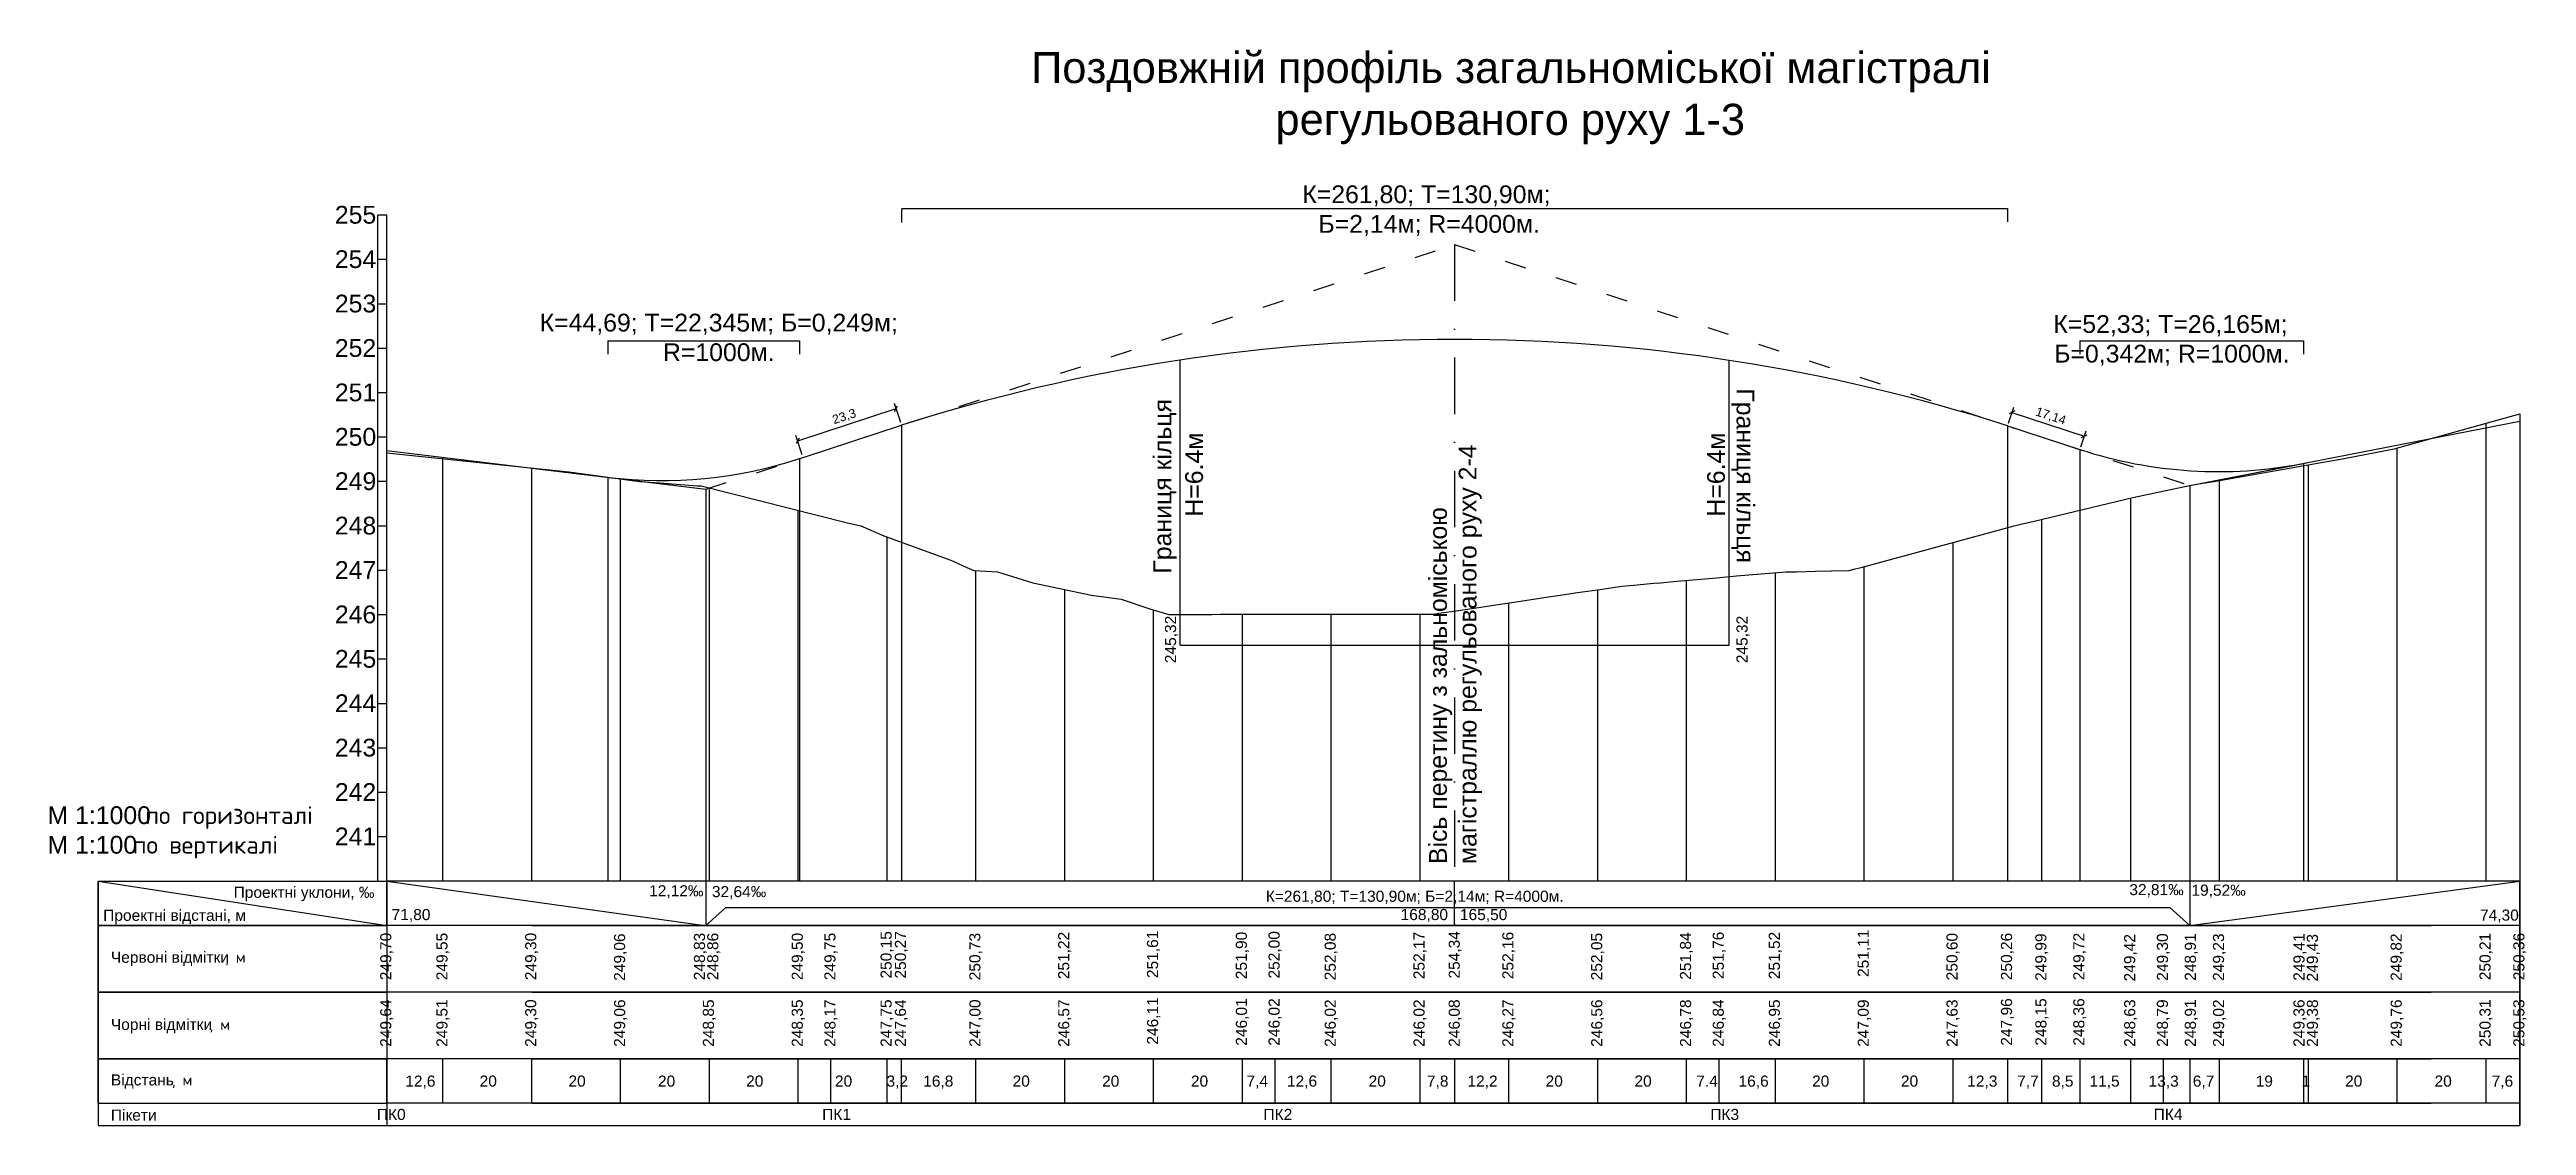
# Model space of a CAD drawing. Header units: millimetres. Extents: x -2825 to 30098, y -1816 to 5947.
# Drawn here: x -2825 to -2267, y 306 to 548 of the extents above; entities that cross this region are included whole.
import ezdxf

# ---------------------------------------------------------------- set-up
doc = ezdxf.new("R2010")
doc.units = ezdxf.units.MM
doc.linetypes.add('ACAD_ISO03W100', pattern=[30, 12, -18])
doc.linetypes.add('DASHDOT', pattern=[25.4, 12.7, -6.35, 0, -6.35])
for name, color, linetype in [('1 Вісь', 90, 'Continuous'), ('1-3-C-ROAD-PROF-VIEW', 7, 'Continuous'), ('C-ROAD-PROF', 92, 'Continuous'), ('C-ROAD-PROF-BAND', 7, 'Continuous'), ('C-ROAD-PROF-GRID', 150, 'Continuous'), ('C-ROAD-PROF-LABEL', 7, 'Continuous'), ('C-ROAD-PROF-LINE', 1, 'Continuous')]:
    doc.layers.add(name, color=color, linetype=linetype)
doc.layers.add('Текст', color=7, linetype='Continuous', lineweight=20)
doc.styles.get("Standard").update_dxf_attribs({"font": 'arial.ttf'})
doc.styles.add('СПДС', font='isocpeur.ttf')
doc.dimstyles.new('ISO-25', dxfattribs={"dimtxt": 2, "dimasz": 1, "dimexe": 1.25, "dimexo": 0.625, "dimtad": 3, "dimtxsty": 'Standard', "dimblk": 'OBLIQUE', "dimcen": 2.5, "dimadec": 0, "dimazin": 0, "dimtfac": 1, "dimtmove": 1, "dimatfit": 3, "dimfxl": 1, "dimarcsym": 0})

msp = doc.modelspace()

# ---------------------------------------------------------------- texts
for s, p in [('Проектні уклони, ‰', (-2783.37026, 357.44673)), ('Проектні відстані, м', (-2812.72916, 352.26519))]:
    msp.add_text(s, height=2.5).set_placement(p)
at = {"attachment_point": 1}
for s, width, insert, char_height in [('\\pi10.589;Поздовжній профіль загальноміської магістралі \\P\\pi65.615;регульованого руху 1-3', 235.8671931, (-2614.41429, 547.927), 7), ('255', 8.7369611, (-2760.57565, 513.27004), 4), ('254', 8.7369611, (-2760.57565, 503.27004), 4), ('253', 8.7369611, (-2760.57565, 493.27004), 4), ('252', 8.7369611, (-2760.57565, 483.27004), 4), ('251', 8.7369611, (-2760.57565, 473.27004), 4), ('250', 8.7369611, (-2760.57565, 463.27004), 4), ('249', 8.7369611, (-2760.57565, 453.27004), 4), ('248', 8.7369611, (-2760.57565, 443.27004), 4), ('247', 8.7369611, (-2760.57565, 433.27004), 4), ('246', 8.7369611, (-2760.57565, 423.27004), 4), ('245', 8.7369611, (-2760.57565, 413.27004), 4), ('244', 8.7369611, (-2760.57565, 403.27004), 4), ('243', 8.7369611, (-2760.57565, 393.27004), 4), ('242', 8.7369611, (-2760.57565, 383.27004), 4), ('241', 8.7369611, (-2760.57565, 373.27004), 4)]:
    msp.add_mtext_dynamic_manual_height_columns(s, width=width, gutter_width=10, heights=[0], dxfattribs=dict(at, insert=insert, char_height=char_height))
at = {"insert": (-2555.47178, 517.88287), "char_height": 4, "width": 92.6778815, "attachment_point": 1, "style": 'СПДС'}
msp.add_mtext('\\pi12.72;{\\f@Arial Unicode MS|b0|i0|c204|p34;К\\f@Arial Unicode MS|b0|i0|c0|p34;=261,80; \\f@Arial Unicode MS|b0|i0|c204|p34;Т\\f@Arial Unicode MS|b0|i0|c0|p34;=130,90\\f@Arial Unicode MS|b0|i0|c204|p34;м\\f@Arial Unicode MS|b0|i0|c0|p34;; \\P\\pi16.339;\\f@Arial Unicode MS|b0|i0|c204|p34;Б\\f@Arial Unicode MS|b0|i0|c0|p34;=2,14\\f@Arial Unicode MS|b0|i0|c204|p34;м\\f@Arial Unicode MS|b0|i0|c0|p34;; R=4000\\f@Arial Unicode MS|b0|i0|c204|p34;м\\f@Arial Unicode MS|b0|i0|c0|p34;.}', dxfattribs=at)
at = {"attachment_point": 1}
for s, insert, char_height, width in [('\\pi1.6272;К=44,69; Т=22,345м; Б=0,249м; \\P\\pi29.375;R=1000м.', (-2716.07225, 488.98415), 4, 82.9487774), ('\\pi14.165;{\\f@Arial Unicode MS|b0|i0|c204|p34;К=\\f@Arial Unicode MS|b0|i0|c0|p34;52,33\\f@Arial Unicode MS|b0|i0|c204|p34;; Т=\\f@Arial Unicode MS|b0|i0|c0|p34;26,165\\f@Arial Unicode MS|b0|i0|c204|p34;м; \\P\\pi14.355;Б=0,\\f@Arial Unicode MS|b0|i0|c0|p34;342\\f@Arial Unicode MS|b0|i0|c204|p34;м;\\f@Arial Unicode MS|b0|i0|c0|p34; R\\f@Arial Unicode MS|b0|i0|c204|p34;=\\f@Arial Unicode MS|b0|i0|c0|p34;10\\f@Arial Unicode MS|b0|i0|c204|p34;00м.}', (-2387.82654, 488.66272), 4, 92.5196793), ('\\pi4.4937;{\\f@Arial Unicode MS|b0|i0|c204|p34;К\\f@Arial Unicode MS|b0|i0|c0|p34;=261,80; \\f@Arial Unicode MS|b0|i0|c204|p34;Т\\f@Arial Unicode MS|b0|i0|c0|p34;=130,90\\f@Arial Unicode MS|b0|i0|c204|p34;м\\f@Arial Unicode MS|b0|i0|c0|p34;; \\f@Arial Unicode MS|b0|i0|c204|p34;Б\\f@Arial Unicode MS|b0|i0|c0|p34;=2,14\\f@Arial Unicode MS|b0|i0|c204|p34;м\\f@Arial Unicode MS|b0|i0|c0|p34;; R=4000\\f@Arial Unicode MS|b0|i0|c204|p34;м\\f@Arial Unicode MS|b0|i0|c0|p34;.}', (-2555.47178, 359.05275), 2.5, 92.6778815)]:
    msp.add_mtext(s, dxfattribs=dict(at, insert=insert, char_height=char_height, width=width))
at = {"layer": '1-3-C-ROAD-PROF-VIEW'}
for s, p in [('Червоні відмітки', (-2811.00341, 342.81814)), ('Чорні відмітки', (-2811.00341, 327.69314)), ('Відстань', (-2811.00341, 315.19314)), ('Пікети', (-2811.00341, 307.27853))]:
    msp.add_text(s, height=2.5, dxfattribs=at).set_placement(p)
at = {"layer": '1-3-C-ROAD-PROF-VIEW', "style": 'СПДС'}
for s, p in [(', ', (-2785.25341, 342.81814)), ('м', (-2782.87841, 342.81814)), ('м', (-2786.37841, 327.69314)), (', ', (-2788.75341, 327.69314)), (', ', (-2797.25341, 315.19314)), ('м', (-2794.87841, 315.19314))]:
    msp.add_text(s, height=2.5, dxfattribs=at).set_placement(p)
at = {"layer": 'C-ROAD-PROF-LABEL'}
for s, p in [('M 1:1000', (-2825.26902, 374.0598)), ('M 1:100', (-2825.26902, 367.39314))]:
    msp.add_text(s, height=4, dxfattribs=at).set_placement(p)
at = {"layer": 'C-ROAD-PROF-LABEL', "style": 'СПДС'}
for s, p in [('по горизонталі', (-2803.26902, 374.0598)), ('по вертикалі', (-2806.06902, 367.39314))]:
    msp.add_text(s, height=4, dxfattribs=at).set_placement(p)
at = {"layer": 'Текст'}
for s, p in [('12,12‰', (-2689.81712, 357.77866)), ('32,64‰', (-2675.67539, 357.59807)), ('32,81‰', (-2356.55028, 358.04814)), ('19,52‰', (-2342.57874, 357.92314)), ('71,80', (-2747.78763, 352.43314)), ('168,80', (-2520.62122, 352.43314)), ('165,50', (-2507.26922, 352.43314)), ('74,30', (-2277.60136, 352.30814)), ('12,6', (-2744.71946, 314.9229)), ('20', (-2727.9792, 314.93314)), ('20', (-2707.9792, 314.93314)), ('20', (-2687.83152, 314.9229)), ('20', (-2667.9792, 314.93314)), ('20', (-2647.9792, 314.93314)), ('3,2', (-2636.37586, 314.9229)), ('16,8', (-2628.10949, 314.9229)), ('20', (-2607.9792, 314.93314)), ('20', (-2587.83664, 314.9212)), ('20', (-2567.83664, 314.9212)), ('7,4', (-2555.31571, 314.93494)), ('12,6', (-2546.21335, 314.92471)), ('20', (-2527.83152, 314.9229)), ('7,8', (-2514.69255, 314.9229)), ('12,2', (-2505.58652, 314.9229)), ('20', (-2487.9792, 314.93314)), ('20', (-2467.9792, 314.93314)), ('7.4', (-2454.05441, 314.93314)), ('16,6', (-2444.54197, 314.9229)), ('20', (-2427.9792, 314.93314)), ('20', (-2407.9792, 314.93314)), ('12,3', (-2393.05501, 314.9229)), ('7,7', (-2381.80836, 314.93314)), ('8,5', (-2373.97821, 314.9229)), ('11,5', (-2365.52854, 314.9229)), ('13,3', (-2352.22536, 314.9229)), ('6,7', (-2342.26881, 314.9229)), ('19', (-2328.10949, 314.9229)), ('1', (-2317.76314, 314.9229)), ('20', (-2307.9792, 314.93314)), ('20', (-2287.83664, 314.9212)), ('7,6', (-2274.97744, 314.9229)), ('ПК', (-2751.11475, 307.4229)), ('0', (-2746.57008, 307.4229)), ('ПК', (-2650.85642, 307.4229)), ('1', (-2646.31174, 307.4229)), ('ПК', (-2551.50158, 307.4229)), ('2', (-2546.9569, 307.4229)), ('ПК', (-2450.90047, 307.4229)), ('3', (-2446.35579, 307.4229)), ('ПК', (-2351.07866, 307.43143)), ('4', (-2346.53398, 307.43143))]:
    msp.add_text(s, height=2.5, dxfattribs=at).set_placement(p)
for s, p in [('249,70', (-2747.85879, 338.89332)), ('249,55', (-2735.21897, 338.89332)), ('249,30', (-2715.21897, 338.89332)), ('249,06', (-2695.2292, 338.74564)), ('248,83', (-2677.23606, 338.89332)), ('248,86', (-2674.23606, 338.89332)), ('249,50', (-2655.21726, 338.8882)), ('249,75', (-2647.85879, 338.89332)), ('250,15', (-2635.21726, 339.2632)), ('250,27', (-2631.9804, 339.26832)), ('250,73', (-2615.2292, 338.87064)), ('251,22', (-2595.2292, 339.12064)), ('251,61', (-2575.2292, 339.37064)), ('251,90', (-2555.2292, 339.12064)), ('252,00', (-2547.85879, 339.26832)), ('252,08', (-2535.2292, 338.87064)), ('252,17', (-2515.2292, 339.12064)), ('254,34', (-2507.30528, 339.26832)), ('252,16', (-2495.2292, 339.12064)), ('252,05', (-2475.2292, 338.87064)), ('251,84', (-2455.2292, 338.99564)), ('251,76', (-2447.85879, 339.14332)), ('251,52', (-2435.2292, 339.12064)), ('251,11', (-2415.2292, 339.62064)), ('250,60', (-2395.2292, 338.87064)), ('250,26', (-2382.95893, 338.89332)), ('249,99', (-2375.2292, 338.74564)), ('249,72', (-2366.67417, 338.89332)), ('249,42', (-2355.2292, 338.62064)), ('249,30', (-2347.85879, 338.76832)), ('248,91', (-2341.56538, 338.76832)), ('249,23', (-2335.2292, 338.74564)), ('249,41', (-2317.106, 338.76832)), ('249,43', (-2314.09302, 338.62064)), ('249,82', (-2295.2292, 338.74564)), ('250,21', (-2275.21897, 338.89332)), ('250,36', (-2267.60757, 338.89332)), ('246,11', (-2575.21726, 324.3882)), ('246,01', (-2555.21726, 324.1382)), ('246,02', (-2547.85879, 324.14332)), ('247,96', (-2382.95893, 324.14332)), ('248,15', (-2375.21726, 324.1382)), ('248,36', (-2366.67417, 324.14332)), ('249,64', (-2747.85879, 323.89332)), ('249,51', (-2735.21897, 323.89332)), ('249,30', (-2715.21897, 323.89332)), ('249,06', (-2695.21726, 323.8882)), ('248,85', (-2675.21897, 323.89332)), ('248,35', (-2655.21726, 323.8882)), ('248,17', (-2647.85879, 323.89332)), ('247,75', (-2635.21726, 323.8882)), ('247,64', (-2631.9804, 323.89332)), ('247,00', (-2615.21726, 323.8882)), ('246,57', (-2595.21726, 323.8882)), ('246,02', (-2535.21726, 323.8882)), ('246,02', (-2515.21726, 323.8882)), ('246,08', (-2507.30528, 323.89332)), ('246,27', (-2495.21726, 323.8882)), ('246,56', (-2475.21726, 323.8882)), ('246,78', (-2455.21726, 323.8882)), ('246,84', (-2447.85879, 323.89332)), ('246,95', (-2435.21726, 323.8882)), ('247,09', (-2415.21726, 323.8882)), ('247,63', (-2395.21726, 323.8882)), ('248,63', (-2355.21726, 323.8882)), ('248,79', (-2347.85879, 323.89332)), ('248,91', (-2341.56538, 323.89332)), ('249,02', (-2335.21726, 323.8882)), ('249,36', (-2317.106, 323.89332)), ('249,38', (-2314.08108, 323.8882)), ('249,76', (-2295.21726, 323.8882)), ('250,31', (-2275.21897, 323.89332)), ('250,53', (-2267.60757, 323.89332))]:
    msp.add_text(s, height=2.5, rotation=89.9999813, dxfattribs=at).set_placement(p)
at = {"layer": 'Текст', "linetype": 'Continuous'}
for s, insert, char_height, width, attachment_point, rotation in [('Границя кільця', (-2576.25724, 430.45723), 4, 47.0663322, 1, 89.9999813), ('Границя кільця', (-2440.97825, 432.87087), 4, 44.2307068, 3, 270.0000187), ('H=6.4м', (-2569.12226, 443.28644), 4, 10.4235801, 1, 89.9999813), ('Вісь перетину з зальноміською магістраллю регульованого руху 2-4', (-2514.21052, 365.06022), 4, 110.0470909, 1, 89.9999813), ('H=6.4м', (-2451.61614, 443.29373), 4, 10.4235801, 1, 89.9999813), ('245,32', (-2573.67391, 410.28806), 2.5, 9.875, 1, 89.9999813), ('245,32', (-2445.01012, 410.28806), 2.5, 9.875, 1, 89.9999813)]:
    msp.add_mtext(s, dxfattribs=dict(at, insert=insert, char_height=char_height, width=width, attachment_point=attachment_point, rotation=rotation))

# ---------------------------------------------------------------- blocks, each defined once
blk = doc.blocks.new('_Oblique')
at = {"color": 0, "linetype": 'ByBlock', "lineweight": -2}
blk.add_line((-0.5, -0.5), (0.5, 0.5), dxfattribs=at)
blk = doc.blocks.new('*D798')
at = {"color": 0, "lineweight": -2, "transparency": 16777216}
for p, q in [((-2633.18, 464.46), (-2634.6, 468.79)), ((-2656.36, 460.36), (-2634.22, 467.61)), ((-2655.33, 457.21), (-2656.75, 461.55))]:
    blk.add_line(p, q, dxfattribs=at)
at = {"layer": 'Defpoints', "color": 0, "transparency": 16777216}
for p in [(-2634.22, 467.61), (-2632.99, 463.86), (-2655.14, 456.62)]:
    blk.add_point(p, dxfattribs=at)
at = {"color": 0, "lineweight": -2, "transparency": 16777216}
for p, rotation in [((-2634.22, 467.61), 18.1106986073835), ((-2656.36, 460.36), 198.1106986073835)]:
    blk.add_blockref('_Oblique', p, dxfattribs=dict(at, rotation=rotation))
at = {"color": 0, "transparency": 16777216, "insert": (-2645.86, 465.72), "char_height": 2, "attachment_point": 5, "rotation": 18.1107}
blk.add_mtext('23,3', dxfattribs=at)
blk = doc.blocks.new('*D799')
at = {"color": 0, "lineweight": -2, "transparency": 16777216}
for p, q in [((-2383.77, 464.34), (-2382.59, 467.95)), ((-2382.98, 466.76), (-2366.7, 461.42)), ((-2367.49, 459), (-2366.31, 462.6))]:
    blk.add_line(p, q, dxfattribs=at)
at = {"layer": 'Defpoints', "color": 0, "transparency": 16777216}
for p in [(-2383.97, 463.75), (-2367.68, 458.41), (-2366.7, 461.42)]:
    blk.add_point(p, dxfattribs=at)
at = {"color": 0, "lineweight": -2, "transparency": 16777216}
for p, rotation in [((-2382.98, 466.76), 161.8383044353399), ((-2366.7, 461.42), 341.8383044353399)]:
    blk.add_blockref('_Oblique', p, dxfattribs=dict(at, rotation=rotation))
at = {"color": 0, "transparency": 16777216, "insert": (-2374.27, 465.82), "char_height": 2, "attachment_point": 5, "rotation": 341.8383}
blk.add_mtext('17,14', dxfattribs=at)

# ---------------------------------------------------------------- dimensions: what is measured, and where the dimension line sits
for p1, p2, distance, picture, middle in [((-2655.1355, 456.61868), (-2632.99063, 463.86132), 3.94024, '*D798', (-2645.85581, 465.72143)), ((-2383.96916, 463.7505), (-2367.6844, 458.4084), 3.16485, '*D799', (-2374.27085, 465.82252))]:
    dim = msp.add_aligned_dim(p1=p1, p2=p2, distance=distance, dimstyle='ISO-25')
    dim.commit()
    dim.dimension.update_dxf_attribs({"geometry": picture, "text_midpoint": middle})

# ---------------------------------------------------------------- linework, layer by layer
for p, q in [((-2748.86902, 511.16745), (-2750.86902, 511.16745)), ((-2632.99063, 512.69719), (-2383.96916, 512.69719)), ((-2632.99063, 512.53826), (-2632.99063, 509.53826)), ((-2383.96916, 512.69719), (-2383.96916, 509.69719)), ((-2748.86902, 501.16745), (-2750.86902, 501.16745)), ((-2748.86902, 491.16745), (-2750.86902, 491.16745)), ((-2748.86902, 481.16745), (-2750.86902, 481.16745)), ((-2699.07811, 482.88861), (-2655.9265, 482.88861)), ((-2699.07811, 482.88861), (-2699.07811, 479.88861)), ((-2655.9265, 482.88861), (-2655.9265, 479.88861)), ((-2367.6844, 482.88861), (-2317.36538, 482.88861)), ((-2367.6844, 482.88861), (-2367.6844, 479.88861)), ((-2317.36538, 482.88861), (-2317.36538, 479.88861)), ((-2570.2292, 414.36745), (-2570.2292, 478.54748)), ((-2446.62188, 414.36745), (-2446.62188, 478.47786)), ((-2748.86902, 471.16745), (-2750.86902, 471.16745)), ((-2655.1355, 456.61868), (-2632.99063, 463.86132)), ((-2383.96916, 463.7505), (-2367.6844, 458.4084)), ((-2748.86902, 461.16745), (-2750.86902, 461.16745)), ((-2655.9265, 456.35998), (-2655.1355, 456.61868)), ((-2655.9265, 456.35998), (-2655.1355, 456.61868)), ((-2342.93275, 450.2888), (-2316.95048, 455.35797)), ((-2748.86902, 451.16745), (-2750.86902, 451.16745)), ((-2677.03334, 449.45684), (-2677.03334, 351.15596)), ((-2342.93275, 450.2888), (-2342.93275, 351.18314)), ((-2748.86902, 441.16745), (-2750.86902, 441.16745)), ((-2748.86902, 431.16745), (-2750.86902, 431.16745)), ((-2748.86902, 421.16745), (-2750.86902, 421.16745)), ((-2748.86902, 411.16745), (-2750.86902, 411.16745)), ((-2748.86902, 401.16745), (-2750.86902, 401.16745)), ((-2748.86902, 391.16745), (-2750.86902, 391.16745)), ((-2748.86902, 381.16745), (-2750.86902, 381.16745)), ((-2748.86902, 371.16745), (-2750.86902, 371.16745)), ((-2813.86902, 361.19314), (-2748.86902, 351.19314)), ((-2677.03334, 351.19638), (-2672.57952, 355.23889)), ((-2672.57952, 355.23889), (-2347.40116, 355.23889)), ((-2342.93275, 351.18314), (-2347.40116, 355.23889)), ((-2813.86902, 311.19314), (-2813.86902, 306.18314)), ((-2813.86902, 306.18314), (-2748.86902, 306.18314))]:
    msp.add_line(p, q)
at = {"linetype": 'DASHDOT'}
msp.add_line((-2508.46174, 504.58937), (-2508.46174, 351.18314), dxfattribs=at)
at = {"linetype": 'Continuous', "extrusion": (-0.510359, -0.859962, 0)}
msp.add_line((-2748.86902, 361.18314), (-2677.25693, 351.18314), dxfattribs=at)
at = {"linetype": 'Continuous'}
msp.add_line((-2342.93275, 351.18314), (-2268.6178, 361.18314), dxfattribs=at)
for centre, radius, start, end in [((-2508.65339, 73.9538), 409.25252, 72.2620904, 107.6869126), ((-2336.51443, 553.42647), 100, 251.8383044, 281.0397773), ((-2687.01189, 551.40575), 100, 263.0696767, 288.1106986)]:
    msp.add_arc(centre, radius, start, end)
at = {"layer": '1 Вісь', "linetype": 'ACAD_ISO03W100', "ltscale": 0.4}
for p, q in [((-2677.03334, 449.45684), (-2508.46174, 504.58937)), ((-2508.46174, 504.58937), (-2342.93275, 450.2888))]:
    msp.add_line(p, q, dxfattribs=at)
at = {"layer": '1 Вісь'}
msp.add_line((-2570.2292, 414.36745), (-2446.62188, 414.36745), dxfattribs=at)
at = {"layer": '1-3-C-ROAD-PROF-VIEW', "extrusion": (0, 1, 0)}
for p, q in [((-2813.86902, 361.19314), (-2748.86902, 361.19314)), ((-2813.86902, 351.19314), (-2748.86902, 351.19314)), ((-2748.86902, 351.19314), (-2813.86902, 351.19314)), ((-2813.86902, 336.19314), (-2748.86902, 336.19314)), ((-2748.86902, 336.19314), (-2813.86902, 336.19314)), ((-2813.86902, 321.19314), (-2748.86902, 321.19314)), ((-2748.86902, 321.19314), (-2813.86902, 321.19314)), ((-2813.86902, 311.19314), (-2748.86902, 311.19314)), ((-2813.86902, 311.19314), (-2748.86902, 311.19314))]:
    msp.add_line(p, q, dxfattribs=at)
at = {"layer": '1-3-C-ROAD-PROF-VIEW', "extrusion": (1, 0, 0)}
for p, q in [((-2813.86902, 361.19314), (-2813.86902, 351.19314)), ((-2813.86902, 311.19314), (-2813.86902, 361.19314)), ((-2813.86902, 351.19314), (-2813.86902, 336.19314)), ((-2813.86902, 336.19314), (-2813.86902, 321.19314)), ((-2813.86902, 321.19314), (-2813.86902, 311.19314)), ((-2748.86902, 311.19314), (-2748.86902, 321.19314))]:
    msp.add_line(p, q, dxfattribs=at)
at = {"layer": 'C-ROAD-PROF', "linetype": 'Continuous', "extrusion": (1, 0, 0)}
msp.add_line((-2750.86902, 361.19314), (-2750.86902, 511.16745), dxfattribs=at)
at = {"layer": 'C-ROAD-PROF', "extrusion": (0.26718, -0.963647, 0)}
msp.add_line((-2296.91349, 458.58597), (-2268.6178, 466.43123), dxfattribs=at)
at = {"layer": 'C-ROAD-PROF'}
for points in [[(-2748.86902, 457.64007), (-2707.88474, 453.34704)], [(-2307.81224, 456.48413), (-2296.91349, 458.58597)], [(-2716.2292, 454.22111), (-2707.88474, 453.34704)], [(-2377.99834, 442.28148), (-2355.79413, 447.57289)], [(-2355.79413, 447.57289), (-2343.04471, 450.26696)], [(-2343.04471, 450.26696), (-2341.43929, 450.62388)], [(-2617.63879, 431.53828), (-2616.60672, 431.19314)], [(-2611.35954, 430.83608), (-2603.44247, 428.41588)], [(-2453.95682, 429.14611), (-2449.48917, 429.54009)], [(-2449.48917, 429.54009), (-2445.02151, 429.92898)], [(-2445.02151, 429.92898), (-2433.88482, 430.89194)], [(-2423.55115, 431.11408), (-2419.64785, 431.19314)], [(-2418.30666, 431.56695), (-2416.96494, 431.85299)], [(-2590.23965, 425.6305), (-2583.53995, 424.73707)], [(-2583.53995, 424.73707), (-2577.11937, 422.55142)], [(-2498.63335, 423.51476), (-2494.16569, 424.19056)], [(-2480.76274, 426.17026), (-2476.29508, 426.81654)], [(-2476.29508, 426.81654), (-2471.82743, 427.46509)], [(-2471.82743, 427.46509), (-2470.75907, 427.62067)], [(-2458.42447, 428.74717), (-2453.95682, 429.14611)], [(-2565.64814, 421.278), (-2564.63464, 421.2818)], [(-2556.71459, 421.30781), (-2556.71283, 421.30782)], [(-2548.71997, 421.34102), (-2547.77753, 421.34243)], [(-2534.37457, 421.35506), (-2531.08743, 421.34961)], [(-2529.90691, 421.35201), (-2526.5462, 421.35972)], [(-2525.43926, 421.35809), (-2522.55282, 421.35468)], [(-2522.55282, 421.35468), (-2520.97161, 421.34167)]]:
    msp.add_lwpolyline(points, dxfattribs=at)
at = {"layer": 'C-ROAD-PROF', "extrusion": (-0.132217, -0.991221, 0), "elevation": -91.33976}
msp.add_lwpolyline([(-2744.05181, 0), (-2729.71142, 0)], dxfattribs=at)
at = {"layer": 'C-ROAD-PROF', "extrusion": (0.175075, -0.984555, 0), "elevation": -853.47377}
msp.add_lwpolyline([(-2222.47074, 0), (-2192.24944, 0)], dxfattribs=at)
at = {"layer": 'C-ROAD-PROF', "extrusion": (-0.153697, -0.988118, 0), "elevation": -32.07782}
msp.add_lwpolyline([(-2731.05079, 0), (-2729.37301, 0)], dxfattribs=at)
at = {"layer": 'C-ROAD-PROF', "extrusion": (-0.055764, -0.998444, 0), "elevation": -300.37365}
msp.add_lwpolyline([(-2712.98391, 0), (-2708.3461, 0)], dxfattribs=at)
at = {"layer": 'C-ROAD-PROF', "extrusion": (-0.083049, -0.996545, 0), "elevation": -226.19318}
msp.add_lwpolyline([(-2715.54775, 0), (-2707.14092, 0)], dxfattribs=at)
at = {"layer": 'C-ROAD-PROF', "extrusion": (-0.045102, -0.998982, 0), "elevation": -328.94983}
msp.add_lwpolyline([(-2696.58438, 0), (-2695.69992, 0)], dxfattribs=at)
at = {"layer": 'C-ROAD-PROF', "extrusion": (0.244365, 0.969683, 0), "elevation": -217.88992}
msp.add_lwpolyline([(2706.94109, 0), (2672.92044, 0)], dxfattribs=at)
at = {"layer": 'C-ROAD-PROF', "extrusion": (0.145436, -0.989368, 0), "elevation": -786.36328}
msp.add_lwpolyline([(-2251.00702, 0), (-2247.09289, 0)], dxfattribs=at)
at = {"layer": 'C-ROAD-PROF', "extrusion": (-0.225173, -0.974319, 0), "elevation": 165.07718}
msp.add_lwpolyline([(-2676.70118, 0), (-2673.63746, 0)], dxfattribs=at)
at = {"layer": 'C-ROAD-PROF', "extrusion": (-0.393981, -0.919119, 0), "elevation": 635.4456}
msp.add_lwpolyline([(-2602.2676, 0), (-2596.63408, 0)], dxfattribs=at)
at = {"layer": 'C-ROAD-PROF', "extrusion": (0.261528, -0.965196, 0), "elevation": -1048.9271}
msp.add_lwpolyline([(-2219.90281, 0), (-2184.18907, 0)], dxfattribs=at)
at = {"layer": 'C-ROAD-PROF', "extrusion": (0.239473, -0.970903, 0), "elevation": -998.89783}
msp.add_lwpolyline([(-2207.5174, 0), (-2205.94321, 0)], dxfattribs=at)
at = {"layer": 'C-ROAD-PROF', "extrusion": (0.233117, -0.972449, 0), "elevation": -984.44722}
msp.add_lwpolyline([(-2212.42989, 0), (-2209.37835, 0)], dxfattribs=at)
at = {"layer": 'C-ROAD-PROF', "extrusion": (-0.342049, -0.939682, 0), "elevation": 489.476}
msp.add_lwpolyline([(-2628.06258, 0), (-2612.02493, 0)], dxfattribs=at)
at = {"layer": 'C-ROAD-PROF', "extrusion": (0.416225, 0.909262, 0), "elevation": -697.1451}
msp.add_lwpolyline([(2564.41995, 0), (2559.73569, 0)], dxfattribs=at)
at = {"layer": 'C-ROAD-PROF', "extrusion": (-0.06789, -0.997693, 0), "elevation": -252.55651}
msp.add_lwpolyline([(-2639.84345, 0), (-2634.58414, 0)], dxfattribs=at)
at = {"layer": 'C-ROAD-PROF', "extrusion": (-0.0006141, -1, 0), "elevation": -429.39721}
msp.add_lwpolyline([(-2434.14897, 0), (-2431.74684, 0)], dxfattribs=at)
at = {"layer": 'C-ROAD-PROF', "extrusion": (0.036762, -0.999324, 0), "elevation": -519.98531}
msp.add_lwpolyline([(-2413.99874, 0), (-2409.77635, 0)], dxfattribs=at)
at = {"layer": 'C-ROAD-PROF', "extrusion": (0.018497, -0.999829, 0), "elevation": -475.86926}
msp.add_lwpolyline([(-2418.87478, 0), (-2415.25775, 0)], dxfattribs=at)
at = {"layer": 'C-ROAD-PROF', "extrusion": (0.01551, -0.99988, 0), "elevation": -468.65238}
msp.add_lwpolyline([(-2416.66847, 0), (-2416.57288, 0)], dxfattribs=at)
at = {"layer": 'C-ROAD-PROF', "extrusion": (0.268483, -0.963284, 0), "elevation": -1064.99611}
msp.add_lwpolyline([(-2215.04098, 0), (-2213.64867, 0)], dxfattribs=at)
at = {"layer": 'C-ROAD-PROF', "extrusion": (-0.206425, -0.978462, 0), "elevation": 118.2278}
msp.add_lwpolyline([(-2635.80634, 0), (-2622.3129, 0)], dxfattribs=at)
at = {"layer": 'C-ROAD-PROF', "extrusion": (0.15076, -0.98857, 0), "elevation": -795.36365}
msp.add_lwpolyline([(-2401.70706, 0), (-2397.18775, 0)], dxfattribs=at)
at = {"layer": 'C-ROAD-PROF', "extrusion": (0.151909, -0.988394, 0), "elevation": -798.14939}
msp.add_lwpolyline([(-2396.26168, 0), (-2394.92926, 0)], dxfattribs=at)
at = {"layer": 'C-ROAD-PROF', "extrusion": (0.142051, -0.989859, 0), "elevation": -774.24075}
msp.add_lwpolyline([(-2402.76505, 0), (-2399.58207, 0)], dxfattribs=at)
at = {"layer": 'C-ROAD-PROF', "extrusion": (0.142632, -0.989776, 0), "elevation": -775.6487}
msp.add_lwpolyline([(-2399.12733, 0), (-2394.61353, 0)], dxfattribs=at)
at = {"layer": 'C-ROAD-PROF', "extrusion": (0.092059, -0.995754, 0), "elevation": -653.2603}
msp.add_lwpolyline([(-2420.90083, 0), (-2417.48704, 0)], dxfattribs=at)
at = {"layer": 'C-ROAD-PROF', "extrusion": (0.091048, -0.995846, 0), "elevation": -650.80676}
msp.add_lwpolyline([(-2418.1487, 0), (-2413.66242, 0)], dxfattribs=at)
at = {"layer": 'C-ROAD-PROF', "extrusion": (0.090009, -0.995941, 0), "elevation": -648.28672}
msp.add_lwpolyline([(-2414.34049, 0), (-2409.85463, 0)], dxfattribs=at)
at = {"layer": 'C-ROAD-PROF', "extrusion": (-0.29032, -0.956929, 0), "elevation": 343.83864}
msp.add_lwpolyline([(-2588.79681, 0), (-2584.31972, 0)], dxfattribs=at)
at = {"layer": 'C-ROAD-PROF', "extrusion": (0.003648, -0.999993, 0), "elevation": -430.6355}
msp.add_lwpolyline([(-2571.2811, 0), (-2568.56176, 0)], dxfattribs=at)
at = {"layer": 'C-ROAD-PROF', "extrusion": (0.003682, -0.999993, 0), "elevation": -430.7221}
msp.add_lwpolyline([(-2568.54724, 0), (-2564.07956, 0)], dxfattribs=at)
at = {"layer": 'C-ROAD-PROF', "extrusion": (0.000205306, -1, 0), "elevation": -421.80832}
msp.add_lwpolyline([(-2564.54809, 0), (-2563.0616, 0)], dxfattribs=at)
at = {"layer": 'C-ROAD-PROF', "extrusion": (0.003887, -0.999992, 0), "elevation": -431.24159}
msp.add_lwpolyline([(-2561.49131, 0), (-2559.52363, 0)], dxfattribs=at)
at = {"layer": 'C-ROAD-PROF', "extrusion": (0.004044, -0.999992, 0), "elevation": -431.6447}
msp.add_lwpolyline([(-2559.45568, 0), (-2554.98975, 0)], dxfattribs=at)
at = {"layer": 'C-ROAD-PROF', "extrusion": (0.004201, -0.999991, 0), "elevation": -432.04379}
msp.add_lwpolyline([(-2554.92053, 0), (-2550.45284, 0)], dxfattribs=at)
at = {"layer": 'C-ROAD-PROF', "extrusion": (0.004355, -0.999991, 0), "elevation": -432.43876}
msp.add_lwpolyline([(-2550.3859, 0), (-2547.13298, 0)], dxfattribs=at)
at = {"layer": 'C-ROAD-PROF', "extrusion": (0.000955744, -1, 0), "elevation": -423.77675}
msp.add_lwpolyline([(-2548.58843, 0), (-2548.31611, 0)], dxfattribs=at)
at = {"layer": 'C-ROAD-PROF', "extrusion": (0.001717, -0.999999, 0), "elevation": -425.71525}
for points in [[(-2547.05051, 0), (-2543.79217, 0)], [(-2543.79217, 0), (-2542.58285, 0)]]:
    msp.add_lwpolyline(points, dxfattribs=at)
at = {"layer": 'C-ROAD-PROF', "extrusion": (0.001931, -0.999998, 0), "elevation": -426.26012}
msp.add_lwpolyline([(-2542.49156, 0), (-2538.0239, 0)], dxfattribs=at)
at = {"layer": 'C-ROAD-PROF', "extrusion": (0.002145, -0.999998, 0), "elevation": -426.80245}
msp.add_lwpolyline([(-2537.93275, 0), (-2536.77568, 0)], dxfattribs=at)
at = {"layer": 'C-ROAD-PROF', "extrusion": (-0.001838, -0.999998, 0), "elevation": -416.69664}
msp.add_lwpolyline([(-2538.45525, 0), (-2536.02482, 0)], dxfattribs=at)
at = {"layer": 'C-ROAD-PROF', "extrusion": (-0.001912, -0.999998, 0), "elevation": -416.50848}
msp.add_lwpolyline([(-2536.05573, 0), (-2535.17558, 0)], dxfattribs=at)
at = {"layer": 'C-ROAD-PROF', "extrusion": (0.002029, -0.999998, 0), "elevation": -426.48414}
msp.add_lwpolyline([(-2530.22733, 0), (-2529.04682, 0)], dxfattribs=at)
at = {"layer": 'C-ROAD-PROF', "extrusion": (-0.001467, -0.999999, 0), "elevation": -417.65169}
msp.add_lwpolyline([(-2527.16181, 0), (-2526.05486, 0)], dxfattribs=at)
at = {"layer": 'C-ROAD-PROF', "extrusion": (-0.008014, -0.999968, 0), "elevation": -401.12558}
msp.add_lwpolyline([(-2524.26721, 0), (-2522.83685, 0)], dxfattribs=at)
at = {"layer": 'C-ROAD-PROF', "extrusion": (0.006997, -0.999976, 0), "elevation": -438.94935}
msp.add_lwpolyline([(-2516.53153, 0), (-2513.91126, 0)], dxfattribs=at)
at = {"layer": 'C-ROAD-PROF', "extrusion": (0.003289, -0.999995, 0), "elevation": -429.62445}
msp.add_lwpolyline([(-2515.52166, 0), (-2515.10452, 0)], dxfattribs=at)
at = {"layer": 'C-ROAD-PROF', "extrusion": (0.00357, -0.999994, 0), "elevation": -430.33224}
msp.add_lwpolyline([(-2514.98351, 0), (-2511.6183, 0)], dxfattribs=at)
at = {"layer": 'C-ROAD-PROF', "extrusion": (0.144307, -0.989533, 0), "elevation": -779.61473}
msp.add_lwpolyline([(-2426.02828, 0), (-2424.91415, 0)], dxfattribs=at)
at = {"layer": 'C-ROAD-PROF', "extrusion": (0.145691, -0.98933, 0), "elevation": -783.00621}
msp.add_lwpolyline([(-2423.82117, 0), (-2419.30533, 0)], dxfattribs=at)
at = {"layer": 'C-ROAD-PROF', "extrusion": (0.147029, -0.989132, 0), "elevation": -786.27718}
msp.add_lwpolyline([(-2418.24424, 0), (-2413.7275, 0)], dxfattribs=at)
at = {"layer": 'C-ROAD-PROF', "extrusion": (0.14832, -0.988939, 0), "elevation": -789.42728}
msp.add_lwpolyline([(-2412.69907, 0), (-2408.18145, 0)], dxfattribs=at)
at = {"layer": 'C-ROAD-PROF-BAND'}
for p, q in [((-2268.6178, 361.19314), (-2748.86902, 361.19314)), ((-2748.86902, 361.18314), (-2748.86902, 351.18314)), ((-2508.46174, 351.18314), (-2508.46174, 361.19314)), ((-2268.6178, 351.18314), (-2268.6178, 361.18314)), ((-2268.6178, 351.18314), (-2748.86902, 351.18314)), ((-2748.86902, 351.18314), (-2748.86902, 336.18314)), ((-2716.2292, 351.18314), (-2288.62188, 351.18314)), ((-2268.6178, 336.18314), (-2268.6178, 351.18314)), ((-2268.6178, 336.18314), (-2748.86902, 336.18314)), ((-2748.86902, 336.18314), (-2748.86902, 321.18314)), ((-2716.2292, 336.18314), (-2288.62188, 336.18314)), ((-2268.6178, 321.18314), (-2268.6178, 336.18314)), ((-2268.6178, 321.18314), (-2748.86902, 321.18314)), ((-2748.86902, 321.18314), (-2748.86902, 311.18314)), ((-2736.2292, 311.18314), (-2736.2292, 321.18314)), ((-2716.2292, 321.18314), (-2288.62188, 321.18314)), ((-2716.2292, 311.18314), (-2716.2292, 321.18314)), ((-2648.86902, 311.18314), (-2648.86902, 321.18314)), ((-2508.46174, 321.18314), (-2508.46174, 311.18314)), ((-2383.96916, 321.18314), (-2383.96916, 311.18314)), ((-2367.6844, 321.18314), (-2367.6844, 311.18314)), ((-2342.93275, 321.18314), (-2342.93275, 311.18314)), ((-2317.36538, 321.18314), (-2317.36538, 311.18314)), ((-2268.6178, 311.18314), (-2268.6178, 321.18314)), ((-2268.6178, 311.18314), (-2748.86902, 311.18314)), ((-2748.86902, 311.18314), (-2748.86902, 306.18314)), ((-2716.2292, 311.18314), (-2288.62188, 311.18314)), ((-2268.6178, 306.18314), (-2268.6178, 311.18314)), ((-2748.86902, 306.18314), (-2268.6178, 306.18314))]:
    msp.add_line(p, q, dxfattribs=at)
at = {"layer": 'C-ROAD-PROF-BAND', "extrusion": (1, 0, 0)}
for p, q in [((-2748.86902, 351.18314), (-2748.86902, 361.18314)), ((-2748.86902, 311.18314), (-2748.86902, 321.18314)), ((-2696.2292, 311.18314), (-2696.2292, 321.18314)), ((-2676.2292, 311.18314), (-2676.2292, 321.18314)), ((-2656.2292, 311.18314), (-2656.2292, 321.18314)), ((-2636.2292, 311.18314), (-2636.2292, 321.18314)), ((-2632.99063, 311.18314), (-2632.99063, 321.18314)), ((-2616.2292, 311.18314), (-2616.2292, 321.18314)), ((-2596.2292, 311.18314), (-2596.2292, 321.18314)), ((-2576.2292, 311.18314), (-2576.2292, 321.18314)), ((-2556.2292, 311.18314), (-2556.2292, 321.18314)), ((-2548.86902, 311.19314), (-2548.86902, 321.19314)), ((-2536.2292, 311.18314), (-2536.2292, 321.18314)), ((-2516.2292, 311.18314), (-2516.2292, 321.18314)), ((-2496.2292, 311.18314), (-2496.2292, 321.18314)), ((-2476.2292, 311.18314), (-2476.2292, 321.18314)), ((-2456.2292, 311.18314), (-2456.2292, 321.18314)), ((-2448.86902, 311.18314), (-2448.86902, 321.18314)), ((-2436.2292, 311.18314), (-2436.2292, 321.18314)), ((-2416.2292, 311.18314), (-2416.2292, 321.18314)), ((-2396.2292, 311.18314), (-2396.2292, 321.18314)), ((-2376.2292, 311.18314), (-2376.2292, 321.18314)), ((-2356.2292, 311.18314), (-2356.2292, 321.18314)), ((-2348.86902, 311.18314), (-2348.86902, 321.18314)), ((-2336.2292, 311.18314), (-2336.2292, 321.18314)), ((-2316.2292, 311.18314), (-2316.2292, 321.18314)), ((-2296.2292, 311.18314), (-2296.2292, 321.18314)), ((-2276.2292, 311.18314), (-2276.2292, 321.18314)), ((-2268.6178, 311.18314), (-2268.6178, 321.18314))]:
    msp.add_line(p, q, dxfattribs=at)
at = {"layer": 'C-ROAD-PROF-GRID', "linetype": 'Continuous', "extrusion": (1, 0, 0)}
for p, q in [((-2748.86902, 361.19314), (-2748.86902, 511.16745)), ((-2276.2292, 361.19314), (-2276.2292, 464.3209)), ((-2296.2292, 361.19314), (-2296.2292, 458.7757)), ((-2736.2292, 361.19314), (-2736.2292, 456.65212)), ((-2716.2292, 361.19314), (-2716.2292, 454.22111)), ((-2696.2292, 361.19314), (-2696.2292, 451.79234)), ((-2316.2292, 361.19314), (-2316.2292, 454.98741)), ((-2676.2292, 361.19314), (-2676.2292, 449.71984)), ((-2356.2292, 361.19314), (-2356.2292, 447.46921)), ((-2336.2292, 361.19314), (-2336.2292, 451.43098)), ((-2656.2292, 361.19314), (-2656.2292, 444.67975)), ((-2376.2292, 361.19314), (-2376.2292, 442.70307)), ((-2636.2292, 361.19314), (-2636.2292, 438.7046)), ((-2396.2292, 361.19314), (-2396.2292, 437.47152)), ((-2616.2292, 361.19314), (-2616.2292, 431.16745)), ((-2436.2292, 361.19314), (-2436.2292, 430.68923)), ((-2416.2292, 361.19314), (-2416.2292, 432.05234)), ((-2596.2292, 361.19314), (-2596.2292, 426.89411)), ((-2496.2292, 361.19314), (-2496.2292, 423.87843)), ((-2476.2292, 361.19314), (-2476.2292, 426.82611)), ((-2456.2292, 361.19314), (-2456.2292, 428.9432)), ((-2576.2292, 361.19314), (-2576.2292, 422.28135)), ((-2556.2292, 361.19314), (-2556.2292, 421.30985)), ((-2536.2292, 361.19314), (-2536.2292, 421.35853)), ((-2516.2292, 361.19314), (-2516.2292, 421.35089))]:
    msp.add_line(p, q, dxfattribs=at)
at = {"layer": 'C-ROAD-PROF-LABEL', "linetype": 'Continuous', "extrusion": (1, 0, 0)}
for p, q in [((-2632.99063, 463.86132), (-2632.99063, 361.19314)), ((-2383.96916, 463.7505), (-2383.96916, 361.19314)), ((-2268.6178, 466.43123), (-2268.6178, 306.18314)), ((-2367.6844, 458.4084), (-2367.6844, 361.19314)), ((-2655.9265, 456.35998), (-2655.9265, 361.19314))]:
    msp.add_line(p, q, dxfattribs=at)
for points, elevation in [([(452.13639, 0), (361.15655, 0)], -2699.07811), ([(455.27702, 0), (361.11219, 0)], -2317.36538)]:
    msp.add_lwpolyline(points, dxfattribs=dict(at, elevation=elevation))
at = {"layer": 'C-ROAD-PROF-LINE', "extrusion": (0.19149, -0.981494, 0)}
msp.add_line((-2342.93275, 450.2888), (-2268.6178, 464.78772), dxfattribs=at)
at = {"layer": 'C-ROAD-PROF-LINE', "extrusion": (-0.120662, -0.992694, 0)}
for p in [(-2748.86902, 458.18849), (-2716.2292, 454.22111)]:
    msp.add_line(p, (-2677.03334, 449.45684), dxfattribs=at)

msp.set_redraw_order([(e.dxf.handle, doc.entitydb.next_handle()) for e in msp.query("TEXT MTEXT ATTDEF DIMENSION ARC_DIMENSION")])  # texts and dimensions are drawn at this point

doc.saveas('drawing.dxf')
